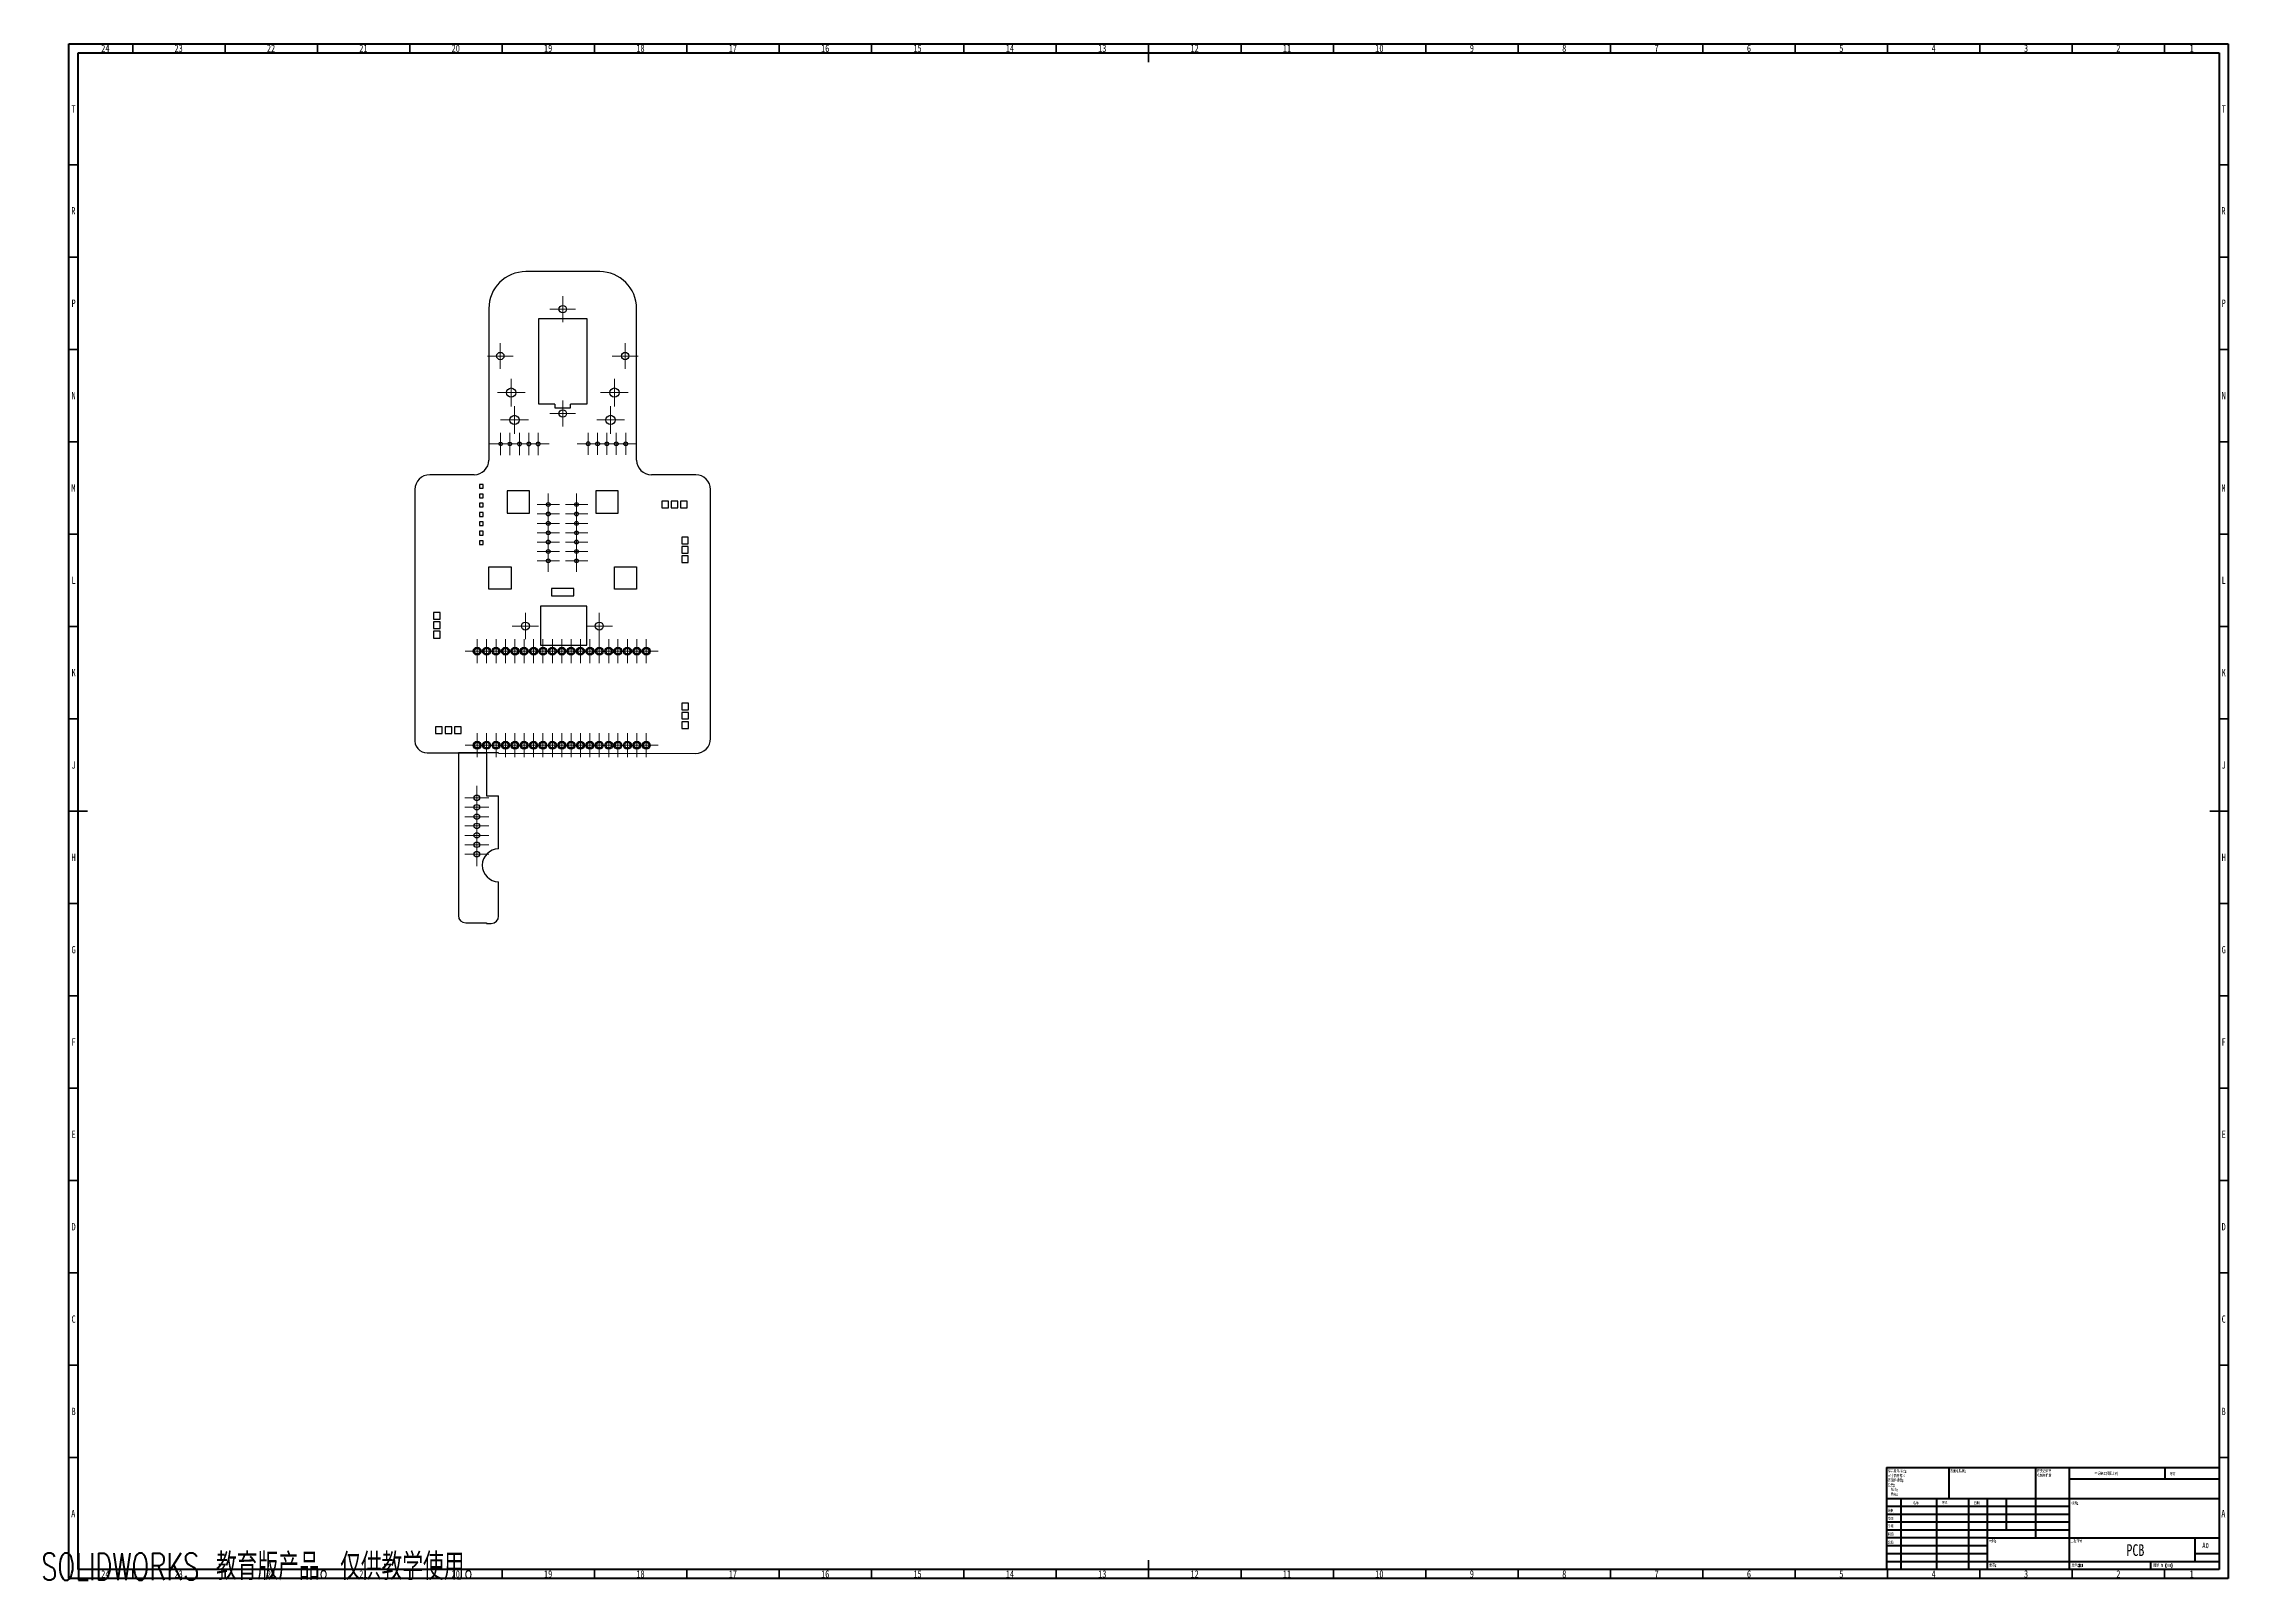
# Model space of a CAD drawing. Header units: millimetres. Extents: x 1 to 1184, y 4 to 836.
import ezdxf

# ---------------------------------------------------------------- set-up
doc = ezdxf.new("R2010")
doc.units = ezdxf.units.MM
doc.styles.add('SLDTEXTSTYLE0', font='TXT', dxfattribs={"width": 0.75})
doc.styles.add('SLDTEXTSTYLE1', font='TXT', dxfattribs={"width": 0.75, "bigfont": 'bigfont'})
doc.styles.add('SLDTEXTSTYLE2', font='TXT', dxfattribs={"width": 0.694444, "bigfont": 'bigfont'})
doc.styles.add('SLDTEXTSTYLE3', font='TXT', dxfattribs={"width": 0.7, "bigfont": 'bigfont'})

msp = doc.modelspace()

# ---------------------------------------------------------------- texts
at = {"color": 7, "linetype": 'Continuous', "lineweight": 0}
for s, insert, char_height, attachment_point, style in [('24', (34.7, 835.5), 3.97, 2, 'SLDTEXTSTYLE0'), ('23', (74.4, 835.5), 3.97, 2, 'SLDTEXTSTYLE0'), ('22', (124.4, 835.5), 3.97, 2, 'SLDTEXTSTYLE0'), ('21', (174.4, 835.5), 3.97, 2, 'SLDTEXTSTYLE0'), ('20', (224.4, 835.5), 3.97, 2, 'SLDTEXTSTYLE0'), ('19', (274.4, 835.5), 3.97, 2, 'SLDTEXTSTYLE0'), ('18', (324.4, 835.5), 3.97, 2, 'SLDTEXTSTYLE0'), ('17', (374.4, 835.5), 3.97, 2, 'SLDTEXTSTYLE0'), ('16', (424.4, 835.5), 3.97, 2, 'SLDTEXTSTYLE0'), ('15', (474.4, 835.5), 3.97, 2, 'SLDTEXTSTYLE0'), ('14', (524.4, 835.5), 3.97, 2, 'SLDTEXTSTYLE0'), ('13', (574.4, 835.5), 3.97, 2, 'SLDTEXTSTYLE0'), ('12', (624.4, 835.5), 3.97, 2, 'SLDTEXTSTYLE0'), ('11', (674.4, 835.5), 3.97, 2, 'SLDTEXTSTYLE0'), ('10', (724.4, 835.5), 3.97, 2, 'SLDTEXTSTYLE0'), ('9', (774.5, 835.5), 3.97, 2, 'SLDTEXTSTYLE0'), ('8', (824.5, 835.5), 3.97, 2, 'SLDTEXTSTYLE0'), ('7', (874.5, 835.5), 3.97, 2, 'SLDTEXTSTYLE0'), ('6', (924.5, 835.5), 3.97, 2, 'SLDTEXTSTYLE0'), ('5', (974.5, 835.5), 3.97, 2, 'SLDTEXTSTYLE0'), ('4', (1024.5, 835.5), 3.97, 2, 'SLDTEXTSTYLE0'), ('3', (1074.5, 835.5), 3.97, 2, 'SLDTEXTSTYLE0'), ('2', (1124.5, 835.5), 3.97, 2, 'SLDTEXTSTYLE0'), ('1', (1164.2, 835.5), 3.97, 2, 'SLDTEXTSTYLE0'), ('T', (17.5, 802.7), 3.97, 2, 'SLDTEXTSTYLE0'), ('T', (1181.5, 802.7), 3.97, 2, 'SLDTEXTSTYLE0'), ('R', (17.4, 747.5), 3.97, 2, 'SLDTEXTSTYLE0'), ('R', (1181.4, 747.5), 3.97, 2, 'SLDTEXTSTYLE0'), ('P', (17.5, 697.5), 3.97, 2, 'SLDTEXTSTYLE0'), ('P', (1181.5, 697.5), 3.97, 2, 'SLDTEXTSTYLE0'), ('N', (17.5, 647.5), 3.97, 2, 'SLDTEXTSTYLE0'), ('N', (1181.5, 647.5), 3.97, 2, 'SLDTEXTSTYLE0'), ('M', (17.4, 597.5), 3.97, 2, 'SLDTEXTSTYLE0'), ('M', (1181.4, 597.5), 3.97, 2, 'SLDTEXTSTYLE0'), ('L', (17.5, 547.5), 3.97, 2, 'SLDTEXTSTYLE0'), ('L', (1181.5, 547.5), 3.97, 2, 'SLDTEXTSTYLE0'), ('K', (17.5, 497.5), 3.97, 2, 'SLDTEXTSTYLE0'), ('K', (1181.5, 497.5), 3.97, 2, 'SLDTEXTSTYLE0'), ('J', (17.5, 447.5), 3.97, 2, 'SLDTEXTSTYLE0'), ('J', (1181.5, 447.5), 3.97, 2, 'SLDTEXTSTYLE0'), ('H', (17.5, 397.5), 3.97, 2, 'SLDTEXTSTYLE0'), ('H', (1181.5, 397.5), 3.97, 2, 'SLDTEXTSTYLE0'), ('G', (17.5, 347.5), 3.97, 2, 'SLDTEXTSTYLE0'), ('G', (1181.5, 347.5), 3.97, 2, 'SLDTEXTSTYLE0'), ('F', (17.5, 297.5), 3.97, 2, 'SLDTEXTSTYLE0'), ('F', (1181.5, 297.5), 3.97, 2, 'SLDTEXTSTYLE0'), ('E', (17.5, 247.5), 3.97, 2, 'SLDTEXTSTYLE0'), ('E', (1181.5, 247.5), 3.97, 2, 'SLDTEXTSTYLE0'), ('D', (17.5, 197.5), 3.97, 2, 'SLDTEXTSTYLE0'), ('D', (1181.5, 197.5), 3.97, 2, 'SLDTEXTSTYLE0'), ('C', (17.5, 147.5), 3.97, 2, 'SLDTEXTSTYLE0'), ('C', (1181.5, 147.5), 3.97, 2, 'SLDTEXTSTYLE0'), ('B', (17.5, 97.5), 3.97, 2, 'SLDTEXTSTYLE0'), ('B', (1181.5, 97.5), 3.97, 2, 'SLDTEXTSTYLE0'), ('表面粗糙度:', (1033.4, 63.9), 1.5, 1, 'SLDTEXTSTYLE1'), ('不调整工程图比例', (1111.6, 62.5), 1.5, 1, 'SLDTEXTSTYLE1'), ('修订', (1152.3, 62.3), 1.5, 1, 'SLDTEXTSTYLE1'), ('A', (17.3, 42.2), 3.97, 2, 'SLDTEXTSTYLE0'), ('绘制', (999.7, 42.4), 1.5, 1, 'SLDTEXTSTYLE1'), ('检查', (999.6, 38.2), 1.5, 1, 'SLDTEXTSTYLE1'), ('名称', (1013.3, 46.5), 1.5, 1, 'SLDTEXTSTYLE1'), ('签名', (1029, 46.6), 1.5, 1, 'SLDTEXTSTYLE1'), ('日期', (1046.2, 46.6), 1.5, 1, 'SLDTEXTSTYLE1'), ('标题:', (1099, 46.6), 1.5, 1, 'SLDTEXTSTYLE1'), ('A', (1181.3, 42.2), 3.97, 2, 'SLDTEXTSTYLE0'), ('批准', (999.6, 34.2), 1.5, 1, 'SLDTEXTSTYLE1'), ('制造', (999.7, 29.7), 1.5, 1, 'SLDTEXTSTYLE1'), ('验检', (999.7, 25.3), 1.5, 1, 'SLDTEXTSTYLE1'), ('材料:', (1054.6, 26), 1.5, 1, 'SLDTEXTSTYLE1'), ('工程图号', (1098.6, 26), 1.5, 1, 'SLDTEXTSTYLE1'), ('PCB', (1133.7, 23.6), 6.35, 2, 'SLDTEXTSTYLE0'), ('A0', (1169.9, 24.4), 2.91, 1, 'SLDTEXTSTYLE0'), ('重量:', (1054.6, 12.9), 1.5, 1, 'SLDTEXTSTYLE1'), ('比例:2:1', (1099.1, 12.9), 1.5, 1, 'SLDTEXTSTYLE1'), ('图纸 1 (共1)', (1143.5, 12.9), 1.5, 1, 'SLDTEXTSTYLE2'), ('24', (34.7, 9.5), 3.97, 2, 'SLDTEXTSTYLE0'), ('23', (74.4, 9.5), 3.97, 2, 'SLDTEXTSTYLE0'), ('22', (124.4, 9.5), 3.97, 2, 'SLDTEXTSTYLE0'), ('21', (174.4, 9.5), 3.97, 2, 'SLDTEXTSTYLE0'), ('20', (224.4, 9.5), 3.97, 2, 'SLDTEXTSTYLE0'), ('19', (274.4, 9.5), 3.97, 2, 'SLDTEXTSTYLE0'), ('18', (324.4, 9.5), 3.97, 2, 'SLDTEXTSTYLE0'), ('17', (374.4, 9.5), 3.97, 2, 'SLDTEXTSTYLE0'), ('16', (424.4, 9.5), 3.97, 2, 'SLDTEXTSTYLE0'), ('15', (474.4, 9.5), 3.97, 2, 'SLDTEXTSTYLE0'), ('14', (524.4, 9.5), 3.97, 2, 'SLDTEXTSTYLE0'), ('13', (574.4, 9.5), 3.97, 2, 'SLDTEXTSTYLE0'), ('12', (624.4, 9.5), 3.97, 2, 'SLDTEXTSTYLE0'), ('11', (674.4, 9.5), 3.97, 2, 'SLDTEXTSTYLE0'), ('10', (724.4, 9.5), 3.97, 2, 'SLDTEXTSTYLE0'), ('9', (774.5, 9.5), 3.97, 2, 'SLDTEXTSTYLE0'), ('8', (824.5, 9.5), 3.97, 2, 'SLDTEXTSTYLE0'), ('7', (874.5, 9.5), 3.97, 2, 'SLDTEXTSTYLE0'), ('6', (924.5, 9.5), 3.97, 2, 'SLDTEXTSTYLE0'), ('5', (974.5, 9.5), 3.97, 2, 'SLDTEXTSTYLE0'), ('4', (1024.5, 9.5), 3.97, 2, 'SLDTEXTSTYLE0'), ('3', (1074.5, 9.5), 3.97, 2, 'SLDTEXTSTYLE0'), ('2', (1124.5, 9.5), 3.97, 2, 'SLDTEXTSTYLE0'), ('1', (1164.2, 9.5), 3.97, 2, 'SLDTEXTSTYLE0')]:
    msp.add_mtext(s, dxfattribs=dict(at, insert=insert, char_height=char_height, attachment_point=attachment_point, style=style))
at = {"color": 7, "linetype": 'Continuous', "insert": (0, 18.8), "char_height": 14.549, "attachment_point": 1, "style": 'SLDTEXTSTYLE3'}
msp.add_mtext('SOLIDWORKS 教育版产品。仅供教学使用。', dxfattribs=at)

# ---------------------------------------------------------------- blocks, each defined once
blk = doc.blocks.new('SW_NOTE_0')
at = {"color": 0, "linetype": 'Continuous', "lineweight": 0, "char_height": 1.5, "attachment_point": 1, "style": 'SLDTEXTSTYLE1'}
for s, insert in [('除非另外指定:', (0, 1.9)), ('尺寸使用毫米', (0, -0.6)), ('表面粗糙度:', (0, -3.1)), ('公差:', (0, -5.6)), ('线性:', (1.7, -8.1)), ('角度:', (1.7, -10.6))]:
    blk.add_mtext(s, dxfattribs=dict(at, insert=insert))
blk = doc.blocks.new('SW_NOTE_0_1')
at = {"color": 0, "linetype": 'Continuous', "lineweight": 0, "char_height": 1.5, "attachment_point": 1, "style": 'SLDTEXTSTYLE1'}
for s, insert in [('将锐边清除', (0, 1.9)), ('毛刺并折断', (0, -0.6))]:
    blk.add_mtext(s, dxfattribs=dict(at, insert=insert))
blk = doc.blocks.new('SW_CENTERMARKSYMBOL_0')
at = {"color": 0, "linetype": 'Continuous', "lineweight": 18}
for p, q in [((-5, 0), (-7.5, 0)), ((0, 0), (-5, 0)), ((0, 5), (0, 7.5)), ((0, 0), (0, 5)), ((0, 0), (0, -5)), ((0, 0), (5, 0)), ((5, 0), (7.5, 0)), ((0, -5), (0, -7.5))]:
    blk.add_line(p, q, dxfattribs=at)
blk = doc.blocks.new('SW_CENTERMARKSYMBOL_1')
at = {"color": 0, "linetype": 'Continuous', "lineweight": 18}
for p, q in [((-5, 0), (-7.5, 0)), ((0, 0), (-5, 0)), ((0, 5), (0, 7.5)), ((0, 0), (0, 5)), ((0, 0), (0, -5)), ((0, 0), (5, 0)), ((5, 0), (7.5, 0)), ((0, -5), (0, -7.5))]:
    blk.add_line(p, q, dxfattribs=at)
blk = doc.blocks.new('SW_CENTERMARKSYMBOL_2')
at = {"color": 0, "linetype": 'Continuous', "lineweight": 18}
for p, q in [((-5, 0), (-7.5, 0)), ((0, 0), (-5, 0)), ((0, 5), (0, 7.5)), ((0, 0), (0, 5)), ((0, 0), (0, -5)), ((0, 0), (5, 0)), ((5, 0), (7.5, 0)), ((0, -5), (0, -7.5))]:
    blk.add_line(p, q, dxfattribs=at)
blk = doc.blocks.new('SW_CENTERMARKSYMBOL_3')
at = {"color": 0, "linetype": 'Continuous', "lineweight": 18}
for p, q in [((-5, 0), (-7.5, 0)), ((0, 0), (-5, 0)), ((0, 5), (0, 7.5)), ((0, 0), (0, 5)), ((0, 0), (0, -5)), ((0, 0), (5, 0)), ((5, 0), (7.5, 0)), ((0, -5), (0, -7.5))]:
    blk.add_line(p, q, dxfattribs=at)
blk = doc.blocks.new('SW_CENTERMARKSYMBOL_4')
at = {"color": 0, "linetype": 'Continuous', "lineweight": 18}
for p, q in [((-5, 0), (-7, 0)), ((0, 0), (-5, 0)), ((0, 5), (0, 7)), ((0, 0), (0, 5)), ((0, 0), (0, -5)), ((0, 0), (5, 0)), ((5, 0), (7, 0)), ((0, -5), (0, -7))]:
    blk.add_line(p, q, dxfattribs=at)
blk = doc.blocks.new('SW_CENTERMARKSYMBOL_5')
at = {"color": 0, "linetype": 'Continuous', "lineweight": 18}
for p, q in [((-5, 0), (-7, 0)), ((0, 0), (-5, 0)), ((0, 5), (0, 7)), ((0, 0), (0, 5)), ((0, 0), (0, -5)), ((0, 0), (5, 0)), ((5, 0), (7, 0)), ((0, -5), (0, -7))]:
    blk.add_line(p, q, dxfattribs=at)
blk = doc.blocks.new('SW_CENTERMARKSYMBOL_6')
at = {"color": 0, "linetype": 'Continuous', "lineweight": 18}
for p, q in [((-5, 0), (-6, 0)), ((0, 0), (-5, 0)), ((0, 5), (0, 6)), ((0, 0), (0, 5)), ((0, 0), (0, -5)), ((0, 0), (5, 0)), ((5, 0), (6, 0)), ((0, -5), (0, -6))]:
    blk.add_line(p, q, dxfattribs=at)
blk = doc.blocks.new('SW_CENTERMARKSYMBOL_7')
at = {"color": 0, "linetype": 'Continuous', "lineweight": 18}
for p, q in [((-5, 0), (-6, 0)), ((0, 0), (-5, 0)), ((0, 5), (0, 6)), ((0, 0), (0, 5)), ((0, 0), (0, -5)), ((0, 0), (5, 0)), ((5, 0), (6, 0)), ((0, -5), (0, -6))]:
    blk.add_line(p, q, dxfattribs=at)
blk = doc.blocks.new('SW_CENTERMARKSYMBOL_8')
at = {"color": 0, "linetype": 'Continuous', "lineweight": 18}
for p, q in [((-5, 0), (-6, 0)), ((0, 0), (-5, 0)), ((0, 5), (0, 6)), ((0, 0), (0, 5)), ((0, 0), (0, -5)), ((0, 0), (5, 0)), ((5, 0), (6, 0)), ((0, -5), (0, -6))]:
    blk.add_line(p, q, dxfattribs=at)
blk = doc.blocks.new('SW_CENTERMARKSYMBOL_9')
at = {"color": 0, "linetype": 'Continuous', "lineweight": 18}
for p, q in [((-5, 0), (-6, 0)), ((0, 0), (-5, 0)), ((0, 5), (0, 6)), ((0, 0), (0, 5)), ((0, 0), (0, -5)), ((0, 0), (5, 0)), ((5, 0), (6, 0)), ((0, -5), (0, -6))]:
    blk.add_line(p, q, dxfattribs=at)
blk = doc.blocks.new('SW_CENTERMARKSYMBOL_10')
at = {"color": 0, "linetype": 'Continuous', "lineweight": 18}
for p, q in [((-5, 0), (-6, 0)), ((0, 0), (-5, 0)), ((0, 5), (0, 6)), ((0, 0), (0, 5)), ((0, 0), (0, -5)), ((0, 0), (5, 0)), ((5, 0), (6, 0)), ((0, -5), (0, -6))]:
    blk.add_line(p, q, dxfattribs=at)
blk = doc.blocks.new('SW_CENTERMARKSYMBOL_11')
at = {"color": 0, "linetype": 'Continuous', "lineweight": 18}
for p, q in [((-5, 0), (-6, 0)), ((0, 0), (-5, 0)), ((0, 5), (0, 6)), ((0, 0), (0, 5)), ((0, 0), (0, -5)), ((0, 0), (5, 0)), ((5, 0), (6, 0)), ((0, -5), (0, -6))]:
    blk.add_line(p, q, dxfattribs=at)
blk = doc.blocks.new('SW_CENTERMARKSYMBOL_12')
at = {"color": 0, "linetype": 'Continuous', "lineweight": 18}
for p, q in [((-5, 0), (-6, 0)), ((0, 0), (-5, 0)), ((0, 5), (0, 6)), ((0, 0), (0, 5)), ((0, 0), (0, -5)), ((0, 0), (5, 0)), ((5, 0), (6, 0)), ((0, -5), (0, -6))]:
    blk.add_line(p, q, dxfattribs=at)
blk = doc.blocks.new('SW_CENTERMARKSYMBOL_13')
at = {"color": 0, "linetype": 'Continuous', "lineweight": 18}
for p, q in [((-5, 0), (-6, 0)), ((0, 0), (-5, 0)), ((0, 5), (0, 6)), ((0, 0), (0, 5)), ((0, 0), (0, -5)), ((0, 0), (5, 0)), ((5, 0), (6, 0)), ((0, -5), (0, -6))]:
    blk.add_line(p, q, dxfattribs=at)
blk = doc.blocks.new('SW_CENTERMARKSYMBOL_14')
at = {"color": 0, "linetype": 'Continuous', "lineweight": 18}
for p, q in [((-5, 0), (-6, 0)), ((0, 0), (-5, 0)), ((0, 5), (0, 6)), ((0, 0), (0, 5)), ((0, 0), (0, -5)), ((0, 0), (5, 0)), ((5, 0), (6, 0)), ((0, -5), (0, -6))]:
    blk.add_line(p, q, dxfattribs=at)
blk = doc.blocks.new('SW_CENTERMARKSYMBOL_15')
at = {"color": 0, "linetype": 'Continuous', "lineweight": 18}
for p, q in [((-5, 0), (-6, 0)), ((0, 0), (-5, 0)), ((0, 5), (0, 6)), ((0, 0), (0, 5)), ((0, 0), (0, -5)), ((0, 0), (5, 0)), ((5, 0), (6, 0)), ((0, -5), (0, -6))]:
    blk.add_line(p, q, dxfattribs=at)
blk = doc.blocks.new('SW_CENTERMARKSYMBOL_16')
at = {"color": 0, "linetype": 'Continuous', "lineweight": 18}
for p, q in [((-5, 0), (-6.016, 0)), ((0, 0), (-5, 0)), ((0, 5), (0, 6.016)), ((0, 0), (0, 5)), ((0, 0), (0, -5)), ((0, 0), (5, 0)), ((5, 0), (6.016, 0)), ((0, -5), (0, -6.016))]:
    blk.add_line(p, q, dxfattribs=at)
blk = doc.blocks.new('SW_CENTERMARKSYMBOL_17')
at = {"color": 0, "linetype": 'Continuous', "lineweight": 18}
for p, q in [((-5, 0), (-6.016, 0)), ((0, 0), (-5, 0)), ((0, 5), (0, 6.016)), ((0, 0), (0, 5)), ((0, 0), (0, -5)), ((0, 0), (5, 0)), ((5, 0), (6.016, 0)), ((0, -5), (0, -6.016))]:
    blk.add_line(p, q, dxfattribs=at)
blk = doc.blocks.new('SW_CENTERMARKSYMBOL_18')
at = {"color": 0, "linetype": 'Continuous', "lineweight": 18}
for p, q in [((-5, 0), (-6.016, 0)), ((0, 0), (-5, 0)), ((0, 5), (0, 6.016)), ((0, 0), (0, 5)), ((0, 0), (0, -5)), ((0, 0), (5, 0)), ((5, 0), (6.016, 0)), ((0, -5), (0, -6.016))]:
    blk.add_line(p, q, dxfattribs=at)
blk = doc.blocks.new('SW_CENTERMARKSYMBOL_19')
at = {"color": 0, "linetype": 'Continuous', "lineweight": 18}
for p, q in [((-5, 0), (-6.016, 0)), ((0, 0), (-5, 0)), ((0, 5), (0, 6.016)), ((0, 0), (0, 5)), ((0, 0), (0, -5)), ((0, 0), (5, 0)), ((5, 0), (6.016, 0)), ((0, -5), (0, -6.016))]:
    blk.add_line(p, q, dxfattribs=at)
blk = doc.blocks.new('SW_CENTERMARKSYMBOL_20')
at = {"color": 0, "linetype": 'Continuous', "lineweight": 18}
for p, q in [((-5, 0), (-6.016, 0)), ((0, 0), (-5, 0)), ((0, 5), (0, 6.016)), ((0, 0), (0, 5)), ((0, 0), (0, -5)), ((0, 0), (5, 0)), ((5, 0), (6.016, 0)), ((0, -5), (0, -6.016))]:
    blk.add_line(p, q, dxfattribs=at)
blk = doc.blocks.new('SW_CENTERMARKSYMBOL_21')
at = {"color": 0, "linetype": 'Continuous', "lineweight": 18}
for p, q in [((-5, 0), (-6.016, 0)), ((0, 0), (-5, 0)), ((0, 5), (0, 6.016)), ((0, 0), (0, 5)), ((0, 0), (0, -5)), ((0, 0), (5, 0)), ((5, 0), (6.016, 0)), ((0, -5), (0, -6.016))]:
    blk.add_line(p, q, dxfattribs=at)
blk = doc.blocks.new('SW_CENTERMARKSYMBOL_22')
at = {"color": 0, "linetype": 'Continuous', "lineweight": 18}
for p, q in [((-5, 0), (-6.016, 0)), ((0, 0), (-5, 0)), ((0, 5), (0, 6.016)), ((0, 0), (0, 5)), ((0, 0), (0, -5)), ((0, 0), (5, 0)), ((5, 0), (6.016, 0)), ((0, -5), (0, -6.016))]:
    blk.add_line(p, q, dxfattribs=at)
blk = doc.blocks.new('SW_CENTERMARKSYMBOL_23')
at = {"color": 0, "linetype": 'Continuous', "lineweight": 18}
for p, q in [((-5, 0), (-6.016, 0)), ((0, 0), (-5, 0)), ((0, 5), (0, 6.016)), ((0, 0), (0, 5)), ((0, 0), (0, -5)), ((0, 0), (5, 0)), ((5, 0), (6.016, 0)), ((0, -5), (0, -6.016))]:
    blk.add_line(p, q, dxfattribs=at)
blk = doc.blocks.new('SW_CENTERMARKSYMBOL_24')
at = {"color": 0, "linetype": 'Continuous', "lineweight": 18}
for p, q in [((-5, 0), (-6.016, 0)), ((0, 0), (-5, 0)), ((0, 5), (0, 6.016)), ((0, 0), (0, 5)), ((0, 0), (0, -5)), ((0, 0), (5, 0)), ((5, 0), (6.016, 0)), ((0, -5), (0, -6.016))]:
    blk.add_line(p, q, dxfattribs=at)
blk = doc.blocks.new('SW_CENTERMARKSYMBOL_25')
at = {"color": 0, "linetype": 'Continuous', "lineweight": 18}
for p, q in [((-5, 0), (-6.016, 0)), ((0, 0), (-5, 0)), ((0, 5), (0, 6.016)), ((0, 0), (0, 5)), ((0, 0), (0, -5)), ((0, 0), (5, 0)), ((5, 0), (6.016, 0)), ((0, -5), (0, -6.016))]:
    blk.add_line(p, q, dxfattribs=at)
blk = doc.blocks.new('SW_CENTERMARKSYMBOL_26')
at = {"color": 0, "linetype": 'Continuous', "lineweight": 18}
for p, q in [((-5, 0), (-6.016, 0)), ((0, 0), (-5, 0)), ((0, 5), (0, 6.016)), ((0, 0), (0, 5)), ((0, 0), (0, -5)), ((0, 0), (5, 0)), ((5, 0), (6.016, 0)), ((0, -5), (0, -6.016))]:
    blk.add_line(p, q, dxfattribs=at)
blk = doc.blocks.new('SW_CENTERMARKSYMBOL_27')
at = {"color": 0, "linetype": 'Continuous', "lineweight": 18}
for p, q in [((-5, 0), (-6.016, 0)), ((0, 0), (-5, 0)), ((0, 5), (0, 6.016)), ((0, 0), (0, 5)), ((0, 0), (0, -5)), ((0, 0), (5, 0)), ((5, 0), (6.016, 0)), ((0, -5), (0, -6.016))]:
    blk.add_line(p, q, dxfattribs=at)
blk = doc.blocks.new('SW_CENTERMARKSYMBOL_28')
at = {"color": 0, "linetype": 'Continuous', "lineweight": 18}
for p, q in [((-5, 0), (-6.016, 0)), ((0, 0), (-5, 0)), ((0, 5), (0, 6.016)), ((0, 0), (0, 5)), ((0, 0), (0, -5)), ((0, 0), (5, 0)), ((5, 0), (6.016, 0)), ((0, -5), (0, -6.016))]:
    blk.add_line(p, q, dxfattribs=at)
blk = doc.blocks.new('SW_CENTERMARKSYMBOL_29')
at = {"color": 0, "linetype": 'Continuous', "lineweight": 18}
for p, q in [((-5, 0), (-6.016, 0)), ((0, 0), (-5, 0)), ((0, 5), (0, 6.016)), ((0, 0), (0, 5)), ((0, 0), (0, -5)), ((0, 0), (5, 0)), ((5, 0), (6.016, 0)), ((0, -5), (0, -6.016))]:
    blk.add_line(p, q, dxfattribs=at)
blk = doc.blocks.new('SW_CENTERMARKSYMBOL_30')
at = {"color": 0, "linetype": 'Continuous', "lineweight": 18}
for p, q in [((-5, 0), (-7, 0)), ((0, 0), (-5, 0)), ((0, 5), (0, 7)), ((0, 0), (0, 5)), ((0, 0), (0, -5)), ((0, 0), (5, 0)), ((5, 0), (7, 0)), ((0, -5), (0, -7))]:
    blk.add_line(p, q, dxfattribs=at)
blk = doc.blocks.new('SW_CENTERMARKSYMBOL_31')
at = {"color": 0, "linetype": 'Continuous', "lineweight": 18}
for p, q in [((-5, 0), (-7.1, 0)), ((0, 0), (-5, 0)), ((0, 5), (0, 7.1)), ((0, 0), (0, 5)), ((0, 0), (0, -5)), ((0, 0), (5, 0)), ((5, 0), (7.1, 0)), ((0, -5), (0, -7.1))]:
    blk.add_line(p, q, dxfattribs=at)
blk = doc.blocks.new('SW_CENTERMARKSYMBOL_32')
at = {"color": 0, "linetype": 'Continuous', "lineweight": 18}
for p, q in [((-5, 0), (-7.1, 0)), ((0, 0), (-5, 0)), ((0, 5), (0, 7.1)), ((0, 0), (0, 5)), ((0, 0), (0, -5)), ((0, 0), (5, 0)), ((5, 0), (7.1, 0)), ((0, -5), (0, -7.1))]:
    blk.add_line(p, q, dxfattribs=at)
blk = doc.blocks.new('SW_CENTERMARKSYMBOL_33')
at = {"color": 0, "linetype": 'Continuous', "lineweight": 18}
for p, q in [((-5, 0), (-6.5, 0)), ((0, 0), (-5, 0)), ((0, 5), (0, 6.5)), ((0, 0), (0, 5)), ((0, 0), (0, -5)), ((0, 0), (5, 0)), ((5, 0), (6.5, 0)), ((0, -5), (0, -6.5))]:
    blk.add_line(p, q, dxfattribs=at)
blk = doc.blocks.new('SW_CENTERMARKSYMBOL_34')
at = {"color": 0, "linetype": 'Continuous', "lineweight": 18}
for p, q in [((-5, 0), (-6.5, 0)), ((0, 0), (-5, 0)), ((0, 5), (0, 6.5)), ((0, 0), (0, 5)), ((0, 0), (0, -5)), ((0, 0), (5, 0)), ((5, 0), (6.5, 0)), ((0, -5), (0, -6.5))]:
    blk.add_line(p, q, dxfattribs=at)
blk = doc.blocks.new('SW_CENTERMARKSYMBOL_35')
at = {"color": 0, "linetype": 'Continuous', "lineweight": 18}
for p, q in [((-5, 0), (-6.5, 0)), ((0, 0), (-5, 0)), ((0, 5), (0, 6.5)), ((0, 0), (0, 5)), ((0, 0), (0, -5)), ((0, 0), (5, 0)), ((5, 0), (6.5, 0)), ((0, -5), (0, -6.5))]:
    blk.add_line(p, q, dxfattribs=at)
blk = doc.blocks.new('SW_CENTERMARKSYMBOL_36')
at = {"color": 0, "linetype": 'Continuous', "lineweight": 18}
for p, q in [((-5, 0), (-6.5, 0)), ((0, 0), (-5, 0)), ((0, 5), (0, 6.5)), ((0, 0), (0, 5)), ((0, 0), (0, -5)), ((0, 0), (5, 0)), ((5, 0), (6.5, 0)), ((0, -5), (0, -6.5))]:
    blk.add_line(p, q, dxfattribs=at)
blk = doc.blocks.new('SW_CENTERMARKSYMBOL_37')
at = {"color": 0, "linetype": 'Continuous', "lineweight": 18}
for p, q in [((-5, 0), (-6.5, 0)), ((0, 0), (-5, 0)), ((0, 5), (0, 6.5)), ((0, 0), (0, 5)), ((0, 0), (0, -5)), ((0, 0), (5, 0)), ((5, 0), (6.5, 0)), ((0, -5), (0, -6.5))]:
    blk.add_line(p, q, dxfattribs=at)
blk = doc.blocks.new('SW_CENTERMARKSYMBOL_38')
at = {"color": 0, "linetype": 'Continuous', "lineweight": 18}
for p, q in [((-5, 0), (-6.5, 0)), ((0, 0), (-5, 0)), ((0, 5), (0, 6.5)), ((0, 0), (0, 5)), ((0, 0), (0, -5)), ((0, 0), (5, 0)), ((5, 0), (6.5, 0)), ((0, -5), (0, -6.5))]:
    blk.add_line(p, q, dxfattribs=at)
blk = doc.blocks.new('SW_CENTERMARKSYMBOL_39')
at = {"color": 0, "linetype": 'Continuous', "lineweight": 18}
for p, q in [((-5, 0), (-6.5, 0)), ((0, 0), (-5, 0)), ((0, 5), (0, 6.5)), ((0, 0), (0, 5)), ((0, 0), (0, -5)), ((0, 0), (5, 0)), ((5, 0), (6.5, 0)), ((0, -5), (0, -6.5))]:
    blk.add_line(p, q, dxfattribs=at)
blk = doc.blocks.new('SW_CENTERMARKSYMBOL_40')
at = {"color": 0, "linetype": 'Continuous', "lineweight": 18}
for p, q in [((-5, 0), (-6.5, 0)), ((0, 0), (-5, 0)), ((0, 5), (0, 6.5)), ((0, 0), (0, 5)), ((0, 0), (0, -5)), ((0, 0), (5, 0)), ((5, 0), (6.5, 0)), ((0, -5), (0, -6.5))]:
    blk.add_line(p, q, dxfattribs=at)
blk = doc.blocks.new('SW_CENTERMARKSYMBOL_41')
at = {"color": 0, "linetype": 'Continuous', "lineweight": 18}
for p, q in [((-5, 0), (-6.5, 0)), ((0, 0), (-5, 0)), ((0, 5), (0, 6.5)), ((0, 0), (0, 5)), ((0, 0), (0, -5)), ((0, 0), (5, 0)), ((5, 0), (6.5, 0)), ((0, -5), (0, -6.5))]:
    blk.add_line(p, q, dxfattribs=at)
blk = doc.blocks.new('SW_CENTERMARKSYMBOL_42')
at = {"color": 0, "linetype": 'Continuous', "lineweight": 18}
for p, q in [((-5, 0), (-6.5, 0)), ((0, 0), (-5, 0)), ((0, 5), (0, 6.5)), ((0, 0), (0, 5)), ((0, 0), (0, -5)), ((0, 0), (5, 0)), ((5, 0), (6.5, 0)), ((0, -5), (0, -6.5))]:
    blk.add_line(p, q, dxfattribs=at)
blk = doc.blocks.new('SW_CENTERMARKSYMBOL_43')
at = {"color": 0, "linetype": 'Continuous', "lineweight": 18}
for p, q in [((-5, 0), (-6.5, 0)), ((0, 0), (-5, 0)), ((0, 5), (0, 6.5)), ((0, 0), (0, 5)), ((0, 0), (0, -5)), ((0, 0), (5, 0)), ((5, 0), (6.5, 0)), ((0, -5), (0, -6.5))]:
    blk.add_line(p, q, dxfattribs=at)
blk = doc.blocks.new('SW_CENTERMARKSYMBOL_44')
at = {"color": 0, "linetype": 'Continuous', "lineweight": 18}
for p, q in [((-5, 0), (-6.5, 0)), ((0, 0), (-5, 0)), ((0, 5), (0, 6.5)), ((0, 0), (0, 5)), ((0, 0), (0, -5)), ((0, 0), (5, 0)), ((5, 0), (6.5, 0)), ((0, -5), (0, -6.5))]:
    blk.add_line(p, q, dxfattribs=at)
blk = doc.blocks.new('SW_CENTERMARKSYMBOL_45')
at = {"color": 0, "linetype": 'Continuous', "lineweight": 18}
for p, q in [((-5, 0), (-6.5, 0)), ((0, 0), (-5, 0)), ((0, 5), (0, 6.5)), ((0, 0), (0, 5)), ((0, 0), (0, -5)), ((0, 0), (5, 0)), ((5, 0), (6.5, 0)), ((0, -5), (0, -6.5))]:
    blk.add_line(p, q, dxfattribs=at)
blk = doc.blocks.new('SW_CENTERMARKSYMBOL_46')
at = {"color": 0, "linetype": 'Continuous', "lineweight": 18}
for p, q in [((-5, 0), (-6.5, 0)), ((0, 0), (-5, 0)), ((0, 5), (0, 6.5)), ((0, 0), (0, 5)), ((0, 0), (0, -5)), ((0, 0), (5, 0)), ((5, 0), (6.5, 0)), ((0, -5), (0, -6.5))]:
    blk.add_line(p, q, dxfattribs=at)
blk = doc.blocks.new('SW_CENTERMARKSYMBOL_47')
at = {"color": 0, "linetype": 'Continuous', "lineweight": 18}
for p, q in [((-5, 0), (-6.5, 0)), ((0, 0), (-5, 0)), ((0, 5), (0, 6.5)), ((0, 0), (0, 5)), ((0, 0), (0, -5)), ((0, 0), (5, 0)), ((5, 0), (6.5, 0)), ((0, -5), (0, -6.5))]:
    blk.add_line(p, q, dxfattribs=at)
blk = doc.blocks.new('SW_CENTERMARKSYMBOL_48')
at = {"color": 0, "linetype": 'Continuous', "lineweight": 18}
for p, q in [((-5, 0), (-6.5, 0)), ((0, 0), (-5, 0)), ((0, 5), (0, 6.5)), ((0, 0), (0, 5)), ((0, 0), (0, -5)), ((0, 0), (5, 0)), ((5, 0), (6.5, 0)), ((0, -5), (0, -6.5))]:
    blk.add_line(p, q, dxfattribs=at)
blk = doc.blocks.new('SW_CENTERMARKSYMBOL_49')
at = {"color": 0, "linetype": 'Continuous', "lineweight": 18}
for p, q in [((-5, 0), (-6.5, 0)), ((0, 0), (-5, 0)), ((0, 5), (0, 6.5)), ((0, 0), (0, 5)), ((0, 0), (0, -5)), ((0, 0), (5, 0)), ((5, 0), (6.5, 0)), ((0, -5), (0, -6.5))]:
    blk.add_line(p, q, dxfattribs=at)
blk = doc.blocks.new('SW_CENTERMARKSYMBOL_50')
at = {"color": 0, "linetype": 'Continuous', "lineweight": 18}
for p, q in [((-5, 0), (-6.5, 0)), ((0, 0), (-5, 0)), ((0, 5), (0, 6.5)), ((0, 0), (0, 5)), ((0, 0), (0, -5)), ((0, 0), (5, 0)), ((5, 0), (6.5, 0)), ((0, -5), (0, -6.5))]:
    blk.add_line(p, q, dxfattribs=at)
blk = doc.blocks.new('SW_CENTERMARKSYMBOL_51')
at = {"color": 0, "linetype": 'Continuous', "lineweight": 18}
for p, q in [((-5, 0), (-6.5, 0)), ((0, 0), (-5, 0)), ((0, 5), (0, 6.5)), ((0, 0), (0, 5)), ((0, 0), (0, -5)), ((0, 0), (5, 0)), ((5, 0), (6.5, 0)), ((0, -5), (0, -6.5))]:
    blk.add_line(p, q, dxfattribs=at)
blk = doc.blocks.new('SW_CENTERMARKSYMBOL_52')
at = {"color": 0, "linetype": 'Continuous', "lineweight": 18}
for p, q in [((-5, 0), (-6.5, 0)), ((0, 0), (-5, 0)), ((0, 5), (0, 6.5)), ((0, 0), (0, 5)), ((0, 0), (0, -5)), ((0, 0), (5, 0)), ((5, 0), (6.5, 0)), ((0, -5), (0, -6.5))]:
    blk.add_line(p, q, dxfattribs=at)
blk = doc.blocks.new('SW_CENTERMARKSYMBOL_53')
at = {"color": 0, "linetype": 'Continuous', "lineweight": 18}
for p, q in [((-5, 0), (-6.5, 0)), ((0, 0), (-5, 0)), ((0, 5), (0, 6.5)), ((0, 0), (0, 5)), ((0, 0), (0, -5)), ((0, 0), (5, 0)), ((5, 0), (6.5, 0)), ((0, -5), (0, -6.5))]:
    blk.add_line(p, q, dxfattribs=at)
blk = doc.blocks.new('SW_CENTERMARKSYMBOL_54')
at = {"color": 0, "linetype": 'Continuous', "lineweight": 18}
for p, q in [((-5, 0), (-6.5, 0)), ((0, 0), (-5, 0)), ((0, 5), (0, 6.5)), ((0, 0), (0, 5)), ((0, 0), (0, -5)), ((0, 0), (5, 0)), ((5, 0), (6.5, 0)), ((0, -5), (0, -6.5))]:
    blk.add_line(p, q, dxfattribs=at)
blk = doc.blocks.new('SW_CENTERMARKSYMBOL_55')
at = {"color": 0, "linetype": 'Continuous', "lineweight": 18}
for p, q in [((-5, 0), (-6.5, 0)), ((0, 0), (-5, 0)), ((0, 5), (0, 6.5)), ((0, 0), (0, 5)), ((0, 0), (0, -5)), ((0, 0), (5, 0)), ((5, 0), (6.5, 0)), ((0, -5), (0, -6.5))]:
    blk.add_line(p, q, dxfattribs=at)
blk = doc.blocks.new('SW_CENTERMARKSYMBOL_56')
at = {"color": 0, "linetype": 'Continuous', "lineweight": 18}
for p, q in [((-5, 0), (-6.5, 0)), ((0, 0), (-5, 0)), ((0, 5), (0, 6.5)), ((0, 0), (0, 5)), ((0, 0), (0, -5)), ((0, 0), (5, 0)), ((5, 0), (6.5, 0)), ((0, -5), (0, -6.5))]:
    blk.add_line(p, q, dxfattribs=at)
blk = doc.blocks.new('SW_CENTERMARKSYMBOL_57')
at = {"color": 0, "linetype": 'Continuous', "lineweight": 18}
for p, q in [((-5, 0), (-6.5, 0)), ((0, 0), (-5, 0)), ((0, 5), (0, 6.5)), ((0, 0), (0, 5)), ((0, 0), (0, -5)), ((0, 0), (5, 0)), ((5, 0), (6.5, 0)), ((0, -5), (0, -6.5))]:
    blk.add_line(p, q, dxfattribs=at)
blk = doc.blocks.new('SW_CENTERMARKSYMBOL_58')
at = {"color": 0, "linetype": 'Continuous', "lineweight": 18}
for p, q in [((-5, 0), (-6.5, 0)), ((0, 0), (-5, 0)), ((0, 5), (0, 6.5)), ((0, 0), (0, 5)), ((0, 0), (0, -5)), ((0, 0), (5, 0)), ((5, 0), (6.5, 0)), ((0, -5), (0, -6.5))]:
    blk.add_line(p, q, dxfattribs=at)
blk = doc.blocks.new('SW_CENTERMARKSYMBOL_59')
at = {"color": 0, "linetype": 'Continuous', "lineweight": 18}
for p, q in [((-5, 0), (-6.5, 0)), ((0, 0), (-5, 0)), ((0, 5), (0, 6.5)), ((0, 0), (0, 5)), ((0, 0), (0, -5)), ((0, 0), (5, 0)), ((5, 0), (6.5, 0)), ((0, -5), (0, -6.5))]:
    blk.add_line(p, q, dxfattribs=at)
blk = doc.blocks.new('SW_CENTERMARKSYMBOL_60')
at = {"color": 0, "linetype": 'Continuous', "lineweight": 18}
for p, q in [((-5, 0), (-6.5, 0)), ((0, 0), (-5, 0)), ((0, 5), (0, 6.5)), ((0, 0), (0, 5)), ((0, 0), (0, -5)), ((0, 0), (5, 0)), ((5, 0), (6.5, 0)), ((0, -5), (0, -6.5))]:
    blk.add_line(p, q, dxfattribs=at)
blk = doc.blocks.new('SW_CENTERMARKSYMBOL_61')
at = {"color": 0, "linetype": 'Continuous', "lineweight": 18}
for p, q in [((-5, 0), (-6.5, 0)), ((0, 0), (-5, 0)), ((0, 5), (0, 6.5)), ((0, 0), (0, 5)), ((0, 0), (0, -5)), ((0, 0), (5, 0)), ((5, 0), (6.5, 0)), ((0, -5), (0, -6.5))]:
    blk.add_line(p, q, dxfattribs=at)
blk = doc.blocks.new('SW_CENTERMARKSYMBOL_62')
at = {"color": 0, "linetype": 'Continuous', "lineweight": 18}
for p, q in [((-5, 0), (-6.5, 0)), ((0, 0), (-5, 0)), ((0, 5), (0, 6.5)), ((0, 0), (0, 5)), ((0, 0), (0, -5)), ((0, 0), (5, 0)), ((5, 0), (6.5, 0)), ((0, -5), (0, -6.5))]:
    blk.add_line(p, q, dxfattribs=at)
blk = doc.blocks.new('SW_CENTERMARKSYMBOL_63')
at = {"color": 0, "linetype": 'Continuous', "lineweight": 18}
for p, q in [((-5, 0), (-6.5, 0)), ((0, 0), (-5, 0)), ((0, 5), (0, 6.5)), ((0, 0), (0, 5)), ((0, 0), (0, -5)), ((0, 0), (5, 0)), ((5, 0), (6.5, 0)), ((0, -5), (0, -6.5))]:
    blk.add_line(p, q, dxfattribs=at)
blk = doc.blocks.new('SW_CENTERMARKSYMBOL_64')
at = {"color": 0, "linetype": 'Continuous', "lineweight": 18}
for p, q in [((-5, 0), (-6.5, 0)), ((0, 0), (-5, 0)), ((0, 5), (0, 6.5)), ((0, 0), (0, 5)), ((0, 0), (0, -5)), ((0, 0), (5, 0)), ((5, 0), (6.5, 0)), ((0, -5), (0, -6.5))]:
    blk.add_line(p, q, dxfattribs=at)
blk = doc.blocks.new('SW_CENTERMARKSYMBOL_65')
at = {"color": 0, "linetype": 'Continuous', "lineweight": 18}
for p, q in [((-5, 0), (-6.5, 0)), ((0, 0), (-5, 0)), ((0, 5), (0, 6.5)), ((0, 0), (0, 5)), ((0, 0), (0, -5)), ((0, 0), (5, 0)), ((5, 0), (6.5, 0)), ((0, -5), (0, -6.5))]:
    blk.add_line(p, q, dxfattribs=at)
blk = doc.blocks.new('SW_CENTERMARKSYMBOL_66')
at = {"color": 0, "linetype": 'Continuous', "lineweight": 18}
for p, q in [((-5, 0), (-6.5, 0)), ((0, 0), (-5, 0)), ((0, 5), (0, 6.5)), ((0, 0), (0, 5)), ((0, 0), (0, -5)), ((0, 0), (5, 0)), ((5, 0), (6.5, 0)), ((0, -5), (0, -6.5))]:
    blk.add_line(p, q, dxfattribs=at)
blk = doc.blocks.new('SW_CENTERMARKSYMBOL_67')
at = {"color": 0, "linetype": 'Continuous', "lineweight": 18}
for p, q in [((-5, 0), (-6.5, 0)), ((0, 0), (-5, 0)), ((0, 5), (0, 6.5)), ((0, 0), (0, 5)), ((0, 0), (0, -5)), ((0, 0), (5, 0)), ((5, 0), (6.5, 0)), ((0, -5), (0, -6.5))]:
    blk.add_line(p, q, dxfattribs=at)
blk = doc.blocks.new('SW_CENTERMARKSYMBOL_68')
at = {"color": 0, "linetype": 'Continuous', "lineweight": 18}
for p, q in [((-5, 0), (-6.5, 0)), ((0, 0), (-5, 0)), ((0, 5), (0, 6.5)), ((0, 0), (0, 5)), ((0, 0), (0, -5)), ((0, 0), (5, 0)), ((5, 0), (6.5, 0)), ((0, -5), (0, -6.5))]:
    blk.add_line(p, q, dxfattribs=at)
blk = doc.blocks.new('SW_CENTERMARKSYMBOL_69')
at = {"color": 0, "linetype": 'Continuous', "lineweight": 18}
for p, q in [((-5, 0), (-6.5, 0)), ((0, 0), (-5, 0)), ((0, 5), (0, 6.5)), ((0, 0), (0, 5)), ((0, 0), (0, -5)), ((0, 0), (5, 0)), ((5, 0), (6.5, 0)), ((0, -5), (0, -6.5))]:
    blk.add_line(p, q, dxfattribs=at)
blk = doc.blocks.new('SW_CENTERMARKSYMBOL_70')
at = {"color": 0, "linetype": 'Continuous', "lineweight": 18}
for p, q in [((-5, 0), (-6.5, 0)), ((0, 0), (-5, 0)), ((0, 5), (0, 6.5)), ((0, 0), (0, 5)), ((0, 0), (0, -5)), ((0, 0), (5, 0)), ((5, 0), (6.5, 0)), ((0, -5), (0, -6.5))]:
    blk.add_line(p, q, dxfattribs=at)
blk = doc.blocks.new('SW_CENTERMARKSYMBOL_71')
at = {"color": 0, "linetype": 'Continuous', "lineweight": 18}
for p, q in [((-5, 0), (-7, 0)), ((0, 0), (-5, 0)), ((0, 5), (0, 7)), ((0, 0), (0, 5)), ((0, 0), (0, -5)), ((0, 0), (5, 0)), ((5, 0), (7, 0)), ((0, -5), (0, -7))]:
    blk.add_line(p, q, dxfattribs=at)
blk = doc.blocks.new('SW_CENTERMARKSYMBOL_72')
at = {"color": 0, "linetype": 'Continuous', "lineweight": 18}
for p, q in [((-5, 0), (-6.5, 0)), ((0, 0), (-5, 0)), ((0, 5), (0, 6.5)), ((0, 0), (0, 5)), ((0, 0), (0, -5)), ((0, 0), (5, 0)), ((5, 0), (6.5, 0)), ((0, -5), (0, -6.5))]:
    blk.add_line(p, q, dxfattribs=at)
blk = doc.blocks.new('SW_CENTERMARKSYMBOL_73')
at = {"color": 0, "linetype": 'Continuous', "lineweight": 18}
for p, q in [((-5, 0), (-6.5, 0)), ((0, 0), (-5, 0)), ((0, 5), (0, 6.5)), ((0, 0), (0, 5)), ((0, 0), (0, -5)), ((0, 0), (5, 0)), ((5, 0), (6.5, 0)), ((0, -5), (0, -6.5))]:
    blk.add_line(p, q, dxfattribs=at)
blk = doc.blocks.new('SW_CENTERMARKSYMBOL_74')
at = {"color": 0, "linetype": 'Continuous', "lineweight": 18}
for p, q in [((-5, 0), (-6.5, 0)), ((0, 0), (-5, 0)), ((0, 5), (0, 6.5)), ((0, 0), (0, 5)), ((0, 0), (0, -5)), ((0, 0), (5, 0)), ((5, 0), (6.5, 0)), ((0, -5), (0, -6.5))]:
    blk.add_line(p, q, dxfattribs=at)
blk = doc.blocks.new('SW_CENTERMARKSYMBOL_75')
at = {"color": 0, "linetype": 'Continuous', "lineweight": 18}
for p, q in [((-5, 0), (-6.5, 0)), ((0, 0), (-5, 0)), ((0, 5), (0, 6.5)), ((0, 0), (0, 5)), ((0, 0), (0, -5)), ((0, 0), (5, 0)), ((5, 0), (6.5, 0)), ((0, -5), (0, -6.5))]:
    blk.add_line(p, q, dxfattribs=at)
blk = doc.blocks.new('SW_CENTERMARKSYMBOL_76')
at = {"color": 0, "linetype": 'Continuous', "lineweight": 18}
for p, q in [((-5, 0), (-6.5, 0)), ((0, 0), (-5, 0)), ((0, 5), (0, 6.5)), ((0, 0), (0, 5)), ((0, 0), (0, -5)), ((0, 0), (5, 0)), ((5, 0), (6.5, 0)), ((0, -5), (0, -6.5))]:
    blk.add_line(p, q, dxfattribs=at)
blk = doc.blocks.new('SW_CENTERMARKSYMBOL_77')
at = {"color": 0, "linetype": 'Continuous', "lineweight": 18}
for p, q in [((-5, 0), (-6.5, 0)), ((0, 0), (-5, 0)), ((0, 5), (0, 6.5)), ((0, 0), (0, 5)), ((0, 0), (0, -5)), ((0, 0), (5, 0)), ((5, 0), (6.5, 0)), ((0, -5), (0, -6.5))]:
    blk.add_line(p, q, dxfattribs=at)
blk = doc.blocks.new('SW_CENTERMARKSYMBOL_78')
at = {"color": 0, "linetype": 'Continuous', "lineweight": 18}
for p, q in [((-5, 0), (-6.5, 0)), ((0, 0), (-5, 0)), ((0, 5), (0, 6.5)), ((0, 0), (0, 5)), ((0, 0), (0, -5)), ((0, 0), (5, 0)), ((5, 0), (6.5, 0)), ((0, -5), (0, -6.5))]:
    blk.add_line(p, q, dxfattribs=at)

# ---------------------------------------------------------------- linework, layer by layer
at = {"color": 7, "linetype": 'Continuous', "lineweight": 70}
for p, q in [((15, 5), (15, 836)), ((15, 836), (1184, 836)), ((20, 10), (20, 831)), ((20, 831), (1179, 831)), ((1179, 831), (1179, 10)), ((1184, 836), (1184, 5)), ((1184, 5), (15, 5)), ((1179, 10), (20, 10))]:
    msp.add_line(p, q, dxfattribs=at)
at = {"color": 7, "linetype": 'Continuous', "lineweight": 35}
for p, q in [((49.5, 831), (49.5, 836)), ((99.5, 831), (99.5, 836)), ((149.5, 831), (149.5, 836)), ((199.5, 831), (199.5, 836)), ((249.5, 831), (249.5, 836)), ((299.5, 831), (299.5, 836)), ((349.5, 831), (349.5, 836)), ((399.5, 831), (399.5, 836)), ((449.5, 831), (449.5, 836)), ((499.5, 831), (499.5, 836)), ((549.5, 831), (549.5, 836)), ((599.5, 836), (599.5, 826)), ((599.5, 831), (599.5, 836)), ((649.5, 831), (649.5, 836)), ((699.5, 831), (699.5, 836)), ((749.5, 831), (749.5, 836)), ((799.5, 831), (799.5, 836)), ((849.5, 831), (849.5, 836)), ((899.5, 831), (899.5, 836)), ((949.5, 831), (949.5, 836)), ((999.5, 831), (999.5, 836)), ((1049.5, 831), (1049.5, 836)), ((1099.5, 831), (1099.5, 836)), ((1149.5, 831), (1149.5, 836)), ((20, 770.5), (15, 770.5)), ((1179, 770.5), (1184, 770.5)), ((20, 720.5), (15, 720.5)), ((1179, 720.5), (1184, 720.5)), ((20, 670.5), (15, 670.5)), ((1179, 670.5), (1184, 670.5)), ((20, 620.5), (15, 620.5)), ((1179, 620.5), (1184, 620.5)), ((20, 570.5), (15, 570.5)), ((1179, 570.5), (1184, 570.5)), ((20, 520.5), (15, 520.5)), ((1179, 520.5), (1184, 520.5)), ((20, 470.5), (15, 470.5)), ((1179, 470.5), (1184, 470.5)), ((15, 420.5), (25, 420.5)), ((20, 420.5), (15, 420.5)), ((1184, 420.5), (1174, 420.5)), ((1179, 420.5), (1184, 420.5)), ((20, 370.5), (15, 370.5)), ((1179, 370.5), (1184, 370.5)), ((20, 320.5), (15, 320.5)), ((1179, 320.5), (1184, 320.5)), ((20, 270.5), (15, 270.5)), ((1179, 270.5), (1184, 270.5)), ((20, 220.5), (15, 220.5)), ((1179, 220.5), (1184, 220.5)), ((20, 170.5), (15, 170.5)), ((1179, 170.5), (1184, 170.5)), ((20, 120.5), (15, 120.5)), ((1179, 120.5), (1184, 120.5)), ((20, 70.5), (15, 70.5)), ((1179, 70.5), (1184, 70.5)), ((599.5, 5), (599.5, 15)), ((49.5, 10), (49.5, 5)), ((99.5, 10), (99.5, 5)), ((149.5, 10), (149.5, 5)), ((199.5, 10), (199.5, 5)), ((249.5, 10), (249.5, 5)), ((299.5, 10), (299.5, 5)), ((349.5, 10), (349.5, 5)), ((399.5, 10), (399.5, 5)), ((449.5, 10), (449.5, 5)), ((499.5, 10), (499.5, 5)), ((549.5, 10), (549.5, 5)), ((599.5, 10), (599.5, 5)), ((649.5, 10), (649.5, 5)), ((699.5, 10), (699.5, 5)), ((749.5, 10), (749.5, 5)), ((799.5, 10), (799.5, 5)), ((849.5, 10), (849.5, 5)), ((899.5, 10), (899.5, 5)), ((949.5, 10), (949.5, 5)), ((999.5, 10), (999.5, 5)), ((1049.5, 10), (1049.5, 5)), ((1099.5, 10), (1099.5, 5)), ((1149.5, 10), (1149.5, 5))]:
    msp.add_line(p, q, dxfattribs=at)
at = {"color": 7, "linetype": 'Continuous', "lineweight": 25}
for p, q in [((302.3, 712.6), (262.3, 712.6)), ((242.3, 692.6), (242.3, 610.6)), ((269.3, 687.2), (295.3, 687.2)), ((269.3, 640.8), (269.3, 687.2)), ((295.3, 687.2), (295.3, 640.8)), ((322.3, 610.6), (322.3, 692.6)), ((278.1, 640.8), (269.3, 640.8)), ((278.1, 640.8), (278.1, 638.8)), ((278.1, 638.8), (286.5, 638.8)), ((286.5, 638.8), (286.5, 640.8)), ((295.3, 640.8), (286.5, 640.8)), ((202.3, 594.6), (202.3, 459.9)), ((234.3, 602.6), (210.3, 602.6)), ((237.3, 597.3), (237.3, 595.3)), ((239.3, 597.3), (237.3, 597.3)), ((237.3, 595.3), (239.3, 595.3)), ((239.3, 592.2), (237.3, 592.2)), ((237.3, 592.2), (237.3, 590.2)), ((239.3, 595.3), (239.3, 597.3)), ((239.3, 590.2), (239.3, 592.2)), ((264.3, 593.9), (252.3, 593.9)), ((252.3, 593.9), (252.3, 581.9)), ((264.3, 581.9), (264.3, 593.9)), ((312.3, 593.9), (300.3, 593.9)), ((300.3, 593.9), (300.3, 581.9)), ((312.3, 581.9), (312.3, 593.9)), ((354.3, 602.6), (330.3, 602.6)), ((362.3, 459.9), (362.3, 594.6)), ((237.3, 590.2), (239.3, 590.2)), ((239.3, 587.2), (237.3, 587.2)), ((237.3, 587.2), (237.3, 585.2)), ((237.3, 585.2), (239.3, 585.2)), ((239.3, 582.1), (237.3, 582.1)), ((237.3, 582.1), (237.3, 580.1)), ((237.3, 580.1), (239.3, 580.1)), ((239.3, 585.2), (239.3, 587.2)), ((239.3, 580.1), (239.3, 582.1)), ((252.3, 581.9), (264.3, 581.9)), ((300.3, 581.9), (312.3, 581.9)), ((339.6, 588.3), (336, 588.3)), ((336, 588.3), (336, 584.7)), ((336, 584.7), (339.6, 584.7)), ((339.6, 584.7), (339.6, 588.3)), ((341, 588.3), (341, 584.7)), ((344.6, 588.3), (341, 588.3)), ((341, 584.7), (344.6, 584.7)), ((344.6, 584.7), (344.6, 588.3)), ((346.1, 588.3), (346.1, 584.7)), ((349.7, 588.3), (346.1, 588.3)), ((346.1, 584.7), (349.7, 584.7)), ((349.7, 584.7), (349.7, 588.3)), ((239.3, 577.1), (237.3, 577.1)), ((237.3, 577.1), (237.3, 575.1)), ((237.3, 575.1), (239.3, 575.1)), ((239.3, 572), (237.3, 572)), ((237.3, 572), (237.3, 570)), ((237.3, 570), (239.3, 570)), ((239.3, 575.1), (239.3, 577.1)), ((239.3, 570), (239.3, 572)), ((346.7, 568.8), (346.7, 565.2)), ((350.3, 568.8), (346.7, 568.8)), ((350.3, 565.2), (350.3, 568.8)), ((239.3, 566.9), (237.3, 566.9)), ((237.3, 566.9), (237.3, 564.9)), ((237.3, 564.9), (239.3, 564.9)), ((239.3, 564.9), (239.3, 566.9)), ((346.7, 565.2), (350.3, 565.2)), ((346.7, 563.7), (346.7, 560.1)), ((350.3, 563.7), (346.7, 563.7)), ((346.7, 560.1), (350.3, 560.1)), ((346.7, 558.7), (346.7, 555.1)), ((350.3, 558.7), (346.7, 558.7)), ((350.3, 560.1), (350.3, 563.7)), ((350.3, 555.1), (350.3, 558.7)), ((242.3, 552.7), (254.3, 552.7)), ((242.3, 540.7), (242.3, 552.7)), ((254.3, 552.7), (254.3, 540.7)), ((310.3, 552.7), (322.3, 552.7)), ((310.3, 540.7), (310.3, 552.7)), ((322.3, 552.7), (322.3, 540.7)), ((346.7, 555.1), (350.3, 555.1)), ((254.3, 540.7), (242.3, 540.7)), ((276.3, 541.1), (276.3, 537.1)), ((288.3, 541.1), (276.3, 541.1)), ((276.3, 537.1), (288.3, 537.1)), ((288.3, 537.1), (288.3, 541.1)), ((322.3, 540.7), (310.3, 540.7)), ((215.9, 528.1), (212.3, 528.1)), ((212.3, 528.1), (212.3, 524.5)), ((212.3, 524.5), (215.9, 524.5)), ((212.3, 523), (212.3, 519.3)), ((215.9, 523), (212.3, 523)), ((215.9, 524.5), (215.9, 528.1)), ((215.9, 519.3), (215.9, 523)), ((295.3, 531.4), (270.3, 531.4)), ((270.3, 531.4), (270.3, 510.4)), ((295.3, 510.4), (295.3, 531.4)), ((212.3, 519.3), (215.9, 519.3)), ((215.9, 517.9), (212.3, 517.9)), ((212.3, 517.9), (212.3, 514.2)), ((212.3, 514.2), (215.9, 514.2)), ((215.9, 514.2), (215.9, 517.9)), ((270.3, 510.4), (295.3, 510.4)), ((346.8, 479), (346.8, 475.4)), ((350.4, 479), (346.8, 479)), ((346.8, 475.4), (350.4, 475.4)), ((350.4, 474), (346.8, 474)), ((346.8, 474), (346.8, 470.4)), ((350.4, 475.4), (350.4, 479)), ((350.4, 470.4), (350.4, 474)), ((213.5, 466.1), (213.5, 462.5)), ((217.1, 466.1), (213.5, 466.1)), ((213.5, 462.5), (217.1, 462.5)), ((217.1, 462.5), (217.1, 466.1)), ((222.2, 466.1), (218.6, 466.1)), ((218.6, 466.1), (218.6, 462.5)), ((218.6, 462.5), (222.2, 462.5)), ((222.2, 462.5), (222.2, 466.1)), ((227.3, 466.1), (223.7, 466.1)), ((223.7, 466.1), (223.7, 462.5)), ((223.7, 462.5), (227.3, 462.5)), ((227.3, 462.5), (227.3, 466.1)), ((346.8, 470.4), (350.4, 470.4)), ((350.4, 468.9), (346.8, 468.9)), ((346.8, 468.9), (346.8, 465.3)), ((346.8, 465.3), (350.4, 465.3)), ((350.4, 465.3), (350.4, 468.9)), ((209, 452), (241, 452)), ((225.8, 452), (225.8, 364)), ((241, 452), (225.8, 452)), ((247.6, 452), (241, 452)), ((241, 452), (241, 428.8)), ((247.6, 451.9), (247.6, 452)), ((247.6, 451.9), (354.2, 451.7)), ((241, 428.8), (247.6, 428.8)), ((247.6, 400.1), (247.6, 428.8)), ((247.6, 363.7), (247.6, 382.3)), ((229.8, 360), (241, 360)), ((241, 360), (241, 359.7)), ((241, 359.7), (243.6, 359.7))]:
    msp.add_line(p, q, dxfattribs=at)
at = {"color": 7, "linetype": 'Continuous', "lineweight": 50}
for p, q in [((999, 65.2), (1179, 65.2)), ((999, 65.2), (999, 10)), ((1032.8, 48.2), (1032.8, 65.2)), ((1079.6, 65.2), (1079.6, 27)), ((1097.8, 65.2), (1097.8, 10)), ((1149.8, 58.9), (1149.8, 65.2)), ((1179, 48.2), (999, 48.2)), ((1006.8, 48.2), (1006.8, 10)), ((1026, 48.2), (1026, 10)), ((1043.4, 48.2), (1043.4, 10)), ((1053.6, 10), (1053.6, 48.2)), ((1064, 31.2), (1064, 48.2)), ((1179, 58.9), (1097.8, 58.9)), ((1097.8, 44), (999, 44)), ((1097.8, 39.8), (999, 39.8)), ((1097.8, 35.5), (999, 35.5)), ((1097.8, 31.2), (999, 31.2)), ((1053.6, 27), (999, 27)), ((1053.6, 27), (1179, 27)), ((1166, 14.2), (1166, 27)), ((1053.6, 22.7), (999, 22.7)), ((1053.6, 18.5), (999, 18.5)), ((999, 14.2), (1179, 14.2)), ((1142, 10), (1142, 14.2)), ((1179, 18.5), (1166, 18.5))]:
    msp.add_line(p, q, dxfattribs=at)
at = {"color": 7, "linetype": 'Continuous', "lineweight": 25}
for centre, radius in [((282.3, 692.3), 2), ((248.5, 666.9), 2), ((316.1, 666.9), 1.99), ((254.4, 647.1), 2.5), ((310.3, 647.1), 2.5), ((256.2, 632.3), 2.5), ((282.3, 635.8), 2), ((308.2, 632.3), 2.5), ((248.7, 619.3), 0.99), ((253.7, 619.3), 0.993), ((258.9, 619.3), 1.01), ((263.9, 619.3), 1.02), ((269, 619.3), 1.01), ((296.1, 619.4), 1.04), ((301.2, 619.4), 1.03), ((306.2, 619.4), 1.01), ((311.3, 619.4), 1.02), ((316.4, 619.4), 1.01), ((274.5, 586.5), 1.02), ((274.5, 581.4), 1.02), ((289.8, 586.5), 1.02), ((289.8, 581.4), 1.02), ((274.5, 576.3), 1.02), ((274.5, 571.2), 1.02), ((289.8, 576.3), 1.02), ((289.8, 571.2), 1.02), ((274.5, 566.2), 1.02), ((274.5, 561.1), 1.02), ((274.5, 556), 1.02), ((289.8, 566.2), 1.02), ((289.8, 561.1), 1.02), ((289.8, 556), 1.02), ((262.1, 520.7), 2.15), ((302.1, 520.7), 2.15), ((236, 507.1), 1.5), ((241.1, 507.1), 1.5), ((246.2, 507.1), 1.5), ((251.3, 507.1), 1.5), ((256.4, 507.1), 1.5), ((261.4, 507.1), 1.5), ((266.5, 507.1), 1.5), ((271.6, 507.1), 1.5), ((276.7, 507.1), 1.5), ((281.8, 507.1), 1.5), ((286.8, 507.1), 1.5), ((291.9, 507.1), 1.5), ((297, 507.1), 1.5), ((302.1, 507.1), 1.5), ((307.2, 507.1), 1.5), ((312.2, 507.1), 1.5), ((317.3, 507.1), 1.5), ((322.4, 507.1), 1.5), ((327.5, 507.1), 1.5), ((236, 456.2), 1.5), ((241.1, 456.2), 1.5), ((246.2, 456.2), 1.5), ((251.3, 456.2), 1.5), ((256.4, 456.2), 1.5), ((261.4, 456.2), 1.5), ((266.5, 456.2), 1.5), ((271.6, 456.2), 1.5), ((276.7, 456.2), 1.5), ((281.8, 456.2), 1.5), ((286.8, 456.2), 1.5), ((291.9, 456.2), 1.5), ((297, 456.2), 1.5), ((302.1, 456.2), 1.5), ((307.2, 456.2), 1.5), ((312.2, 456.2), 1.5), ((317.3, 456.2), 1.5), ((322.4, 456.2), 1.5), ((327.5, 456.2), 1.5), ((235.8, 427.7), 1.5), ((235.8, 422.6), 1.5), ((235.8, 417.5), 1.5), ((235.8, 412.5), 1.5), ((235.8, 407.4), 1.5), ((235.8, 402.3), 1.5), ((235.8, 397.2), 1.5)]:
    msp.add_circle(centre, radius, dxfattribs=at)
at = {"color": 7, "linetype": 'Continuous'}
for centre, radius in [((316.1, 666.9), 2), ((236, 507.1), 2.14), ((241.1, 507.1), 2.14), ((246.2, 507.1), 2.14), ((251.3, 507.1), 2.14), ((256.4, 507.1), 2.14), ((261.4, 507.1), 2.14), ((266.5, 507.1), 2.14), ((271.6, 507.1), 2.14), ((276.7, 507.1), 2.14), ((281.8, 507.1), 2.14), ((286.8, 507.1), 2.14), ((291.9, 507.1), 2.14), ((297, 507.1), 2.14), ((302.1, 507.1), 2.14), ((307.2, 507.1), 2.14), ((312.2, 507.1), 2.14), ((317.3, 507.1), 2.14), ((322.4, 507.1), 2.14), ((327.5, 507.1), 2.14), ((236, 456.2), 2.14), ((241.1, 456.2), 2.14), ((246.2, 456.2), 2.14), ((251.3, 456.2), 2.14), ((256.4, 456.2), 2.14), ((261.4, 456.2), 2.14), ((266.5, 456.2), 2.14), ((271.6, 456.2), 2.14), ((276.7, 456.2), 2.14), ((281.8, 456.2), 2.14), ((286.8, 456.2), 2.14), ((291.9, 456.2), 2.14), ((297, 456.2), 2.14), ((302.1, 456.2), 2.14), ((307.2, 456.2), 2.14), ((312.2, 456.2), 2.14), ((317.3, 456.2), 2.14), ((322.4, 456.2), 2.14), ((327.5, 456.2), 2.14)]:
    msp.add_circle(centre, radius, dxfattribs=at)
at = {"color": 7, "linetype": 'Continuous', "lineweight": 25}
for centre, radius, start, end in [((262.3, 692.6), 20, 90, 180), ((302.3, 692.6), 20, 0, 90), ((234.3, 610.6), 8, 270, 0), ((330.3, 610.6), 8, 180, 270), ((210.3, 594.6), 8, 90, 180), ((354.3, 594.6), 8, 0, 90), ((209, 458.8), 6.77, 170.5181, 269.8878), ((354.2, 459.9), 8.17, 270, 0), ((247.6, 391.2), 8.88, 90, 270), ((229.8, 364), 4, 180, 270), ((243.6, 363.7), 4, 270, 0)]:
    msp.add_arc(centre, radius, start, end, dxfattribs=at)

# ---------------------------------------------------------------- block references
at = {"color": 7, "linetype": 'Continuous', "lineweight": 0}
for name, p in [('SW_CENTERMARKSYMBOL_5', (282.3, 692.3)), ('SW_CENTERMARKSYMBOL_30', (248.5, 666.9)), ('SW_CENTERMARKSYMBOL_71', (316.1, 666.9)), ('SW_CENTERMARKSYMBOL_1', (254.4, 647.1)), ('SW_CENTERMARKSYMBOL_2', (310.3, 647.1)), ('SW_CENTERMARKSYMBOL_0', (256.2, 632.3)), ('SW_CENTERMARKSYMBOL_4', (282.3, 635.8)), ('SW_CENTERMARKSYMBOL_3', (308.2, 632.3)), ('SW_CENTERMARKSYMBOL_15', (248.7, 619.3)), ('SW_CENTERMARKSYMBOL_14', (253.7, 619.3)), ('SW_CENTERMARKSYMBOL_13', (258.9, 619.3)), ('SW_CENTERMARKSYMBOL_12', (263.9, 619.3)), ('SW_CENTERMARKSYMBOL_11', (269, 619.3)), ('SW_CENTERMARKSYMBOL_10', (296.1, 619.4)), ('SW_CENTERMARKSYMBOL_9', (301.2, 619.4)), ('SW_CENTERMARKSYMBOL_8', (306.2, 619.4)), ('SW_CENTERMARKSYMBOL_7', (311.3, 619.4)), ('SW_CENTERMARKSYMBOL_6', (316.4, 619.4)), ('SW_CENTERMARKSYMBOL_16', (274.5, 586.5)), ('SW_CENTERMARKSYMBOL_22', (289.8, 586.5)), ('SW_CENTERMARKSYMBOL_26', (274.5, 581.4)), ('SW_CENTERMARKSYMBOL_21', (274.5, 576.3)), ('SW_CENTERMARKSYMBOL_23', (289.8, 581.4)), ('SW_CENTERMARKSYMBOL_24', (289.8, 576.3)), ('SW_CENTERMARKSYMBOL_20', (274.5, 571.2)), ('SW_CENTERMARKSYMBOL_19', (274.5, 566.2)), ('SW_CENTERMARKSYMBOL_25', (289.8, 571.2)), ('SW_CENTERMARKSYMBOL_29', (289.8, 566.2)), ('SW_CENTERMARKSYMBOL_18', (274.5, 561.1)), ('SW_CENTERMARKSYMBOL_17', (274.5, 556)), ('SW_CENTERMARKSYMBOL_28', (289.8, 561.1)), ('SW_CENTERMARKSYMBOL_27', (289.8, 556)), ('SW_CENTERMARKSYMBOL_32', (262.1, 520.7)), ('SW_CENTERMARKSYMBOL_31', (302.1, 520.7)), ('SW_CENTERMARKSYMBOL_33', (236, 507.1)), ('SW_CENTERMARKSYMBOL_39', (241.1, 507.1)), ('SW_CENTERMARKSYMBOL_40', (246.2, 507.1)), ('SW_CENTERMARKSYMBOL_41', (251.3, 507.1)), ('SW_CENTERMARKSYMBOL_42', (256.4, 507.1)), ('SW_CENTERMARKSYMBOL_43', (261.4, 507.1)), ('SW_CENTERMARKSYMBOL_44', (266.5, 507.1)), ('SW_CENTERMARKSYMBOL_45', (271.6, 507.1)), ('SW_CENTERMARKSYMBOL_46', (276.7, 507.1)), ('SW_CENTERMARKSYMBOL_47', (281.8, 507.1)), ('SW_CENTERMARKSYMBOL_48', (286.8, 507.1)), ('SW_CENTERMARKSYMBOL_49', (291.9, 507.1)), ('SW_CENTERMARKSYMBOL_50', (297, 507.1)), ('SW_CENTERMARKSYMBOL_51', (302.1, 507.1)), ('SW_CENTERMARKSYMBOL_52', (307.2, 507.1)), ('SW_CENTERMARKSYMBOL_53', (312.2, 507.1)), ('SW_CENTERMARKSYMBOL_54', (317.3, 507.1)), ('SW_CENTERMARKSYMBOL_63', (322.4, 507.1)), ('SW_CENTERMARKSYMBOL_64', (327.5, 507.1)), ('SW_CENTERMARKSYMBOL_34', (236, 456.2)), ('SW_CENTERMARKSYMBOL_65', (241.1, 456.2)), ('SW_CENTERMARKSYMBOL_66', (246.2, 456.2)), ('SW_CENTERMARKSYMBOL_67', (251.3, 456.2)), ('SW_CENTERMARKSYMBOL_68', (256.4, 456.2)), ('SW_CENTERMARKSYMBOL_69', (261.4, 456.2)), ('SW_CENTERMARKSYMBOL_70', (266.5, 456.2)), ('SW_CENTERMARKSYMBOL_62', (271.6, 456.2)), ('SW_CENTERMARKSYMBOL_61', (276.7, 456.2)), ('SW_CENTERMARKSYMBOL_60', (281.8, 456.2)), ('SW_CENTERMARKSYMBOL_59', (286.8, 456.2)), ('SW_CENTERMARKSYMBOL_58', (291.9, 456.2)), ('SW_CENTERMARKSYMBOL_57', (297, 456.2)), ('SW_CENTERMARKSYMBOL_56', (302.1, 456.2)), ('SW_CENTERMARKSYMBOL_55', (307.2, 456.2)), ('SW_CENTERMARKSYMBOL_38', (312.2, 456.2)), ('SW_CENTERMARKSYMBOL_37', (317.3, 456.2)), ('SW_CENTERMARKSYMBOL_36', (322.4, 456.2)), ('SW_CENTERMARKSYMBOL_35', (327.5, 456.2)), ('SW_CENTERMARKSYMBOL_78', (235.8, 427.7)), ('SW_CENTERMARKSYMBOL_77', (235.8, 422.6)), ('SW_CENTERMARKSYMBOL_76', (235.8, 417.5)), ('SW_CENTERMARKSYMBOL_75', (235.8, 412.5)), ('SW_CENTERMARKSYMBOL_74', (235.8, 407.4)), ('SW_CENTERMARKSYMBOL_73', (235.8, 402.3)), ('SW_CENTERMARKSYMBOL_72', (235.8, 397.2)), ('SW_NOTE_0', (999.6, 62)), ('SW_NOTE_0_1', (1080.3, 62.1))]:
    msp.add_blockref(name, p, dxfattribs=at)

msp.set_redraw_order([(e.dxf.handle, doc.entitydb.next_handle()) for e in msp.query("TEXT MTEXT ATTDEF DIMENSION ARC_DIMENSION")])  # texts and dimensions are drawn at this point

doc.saveas('drawing.dxf')
